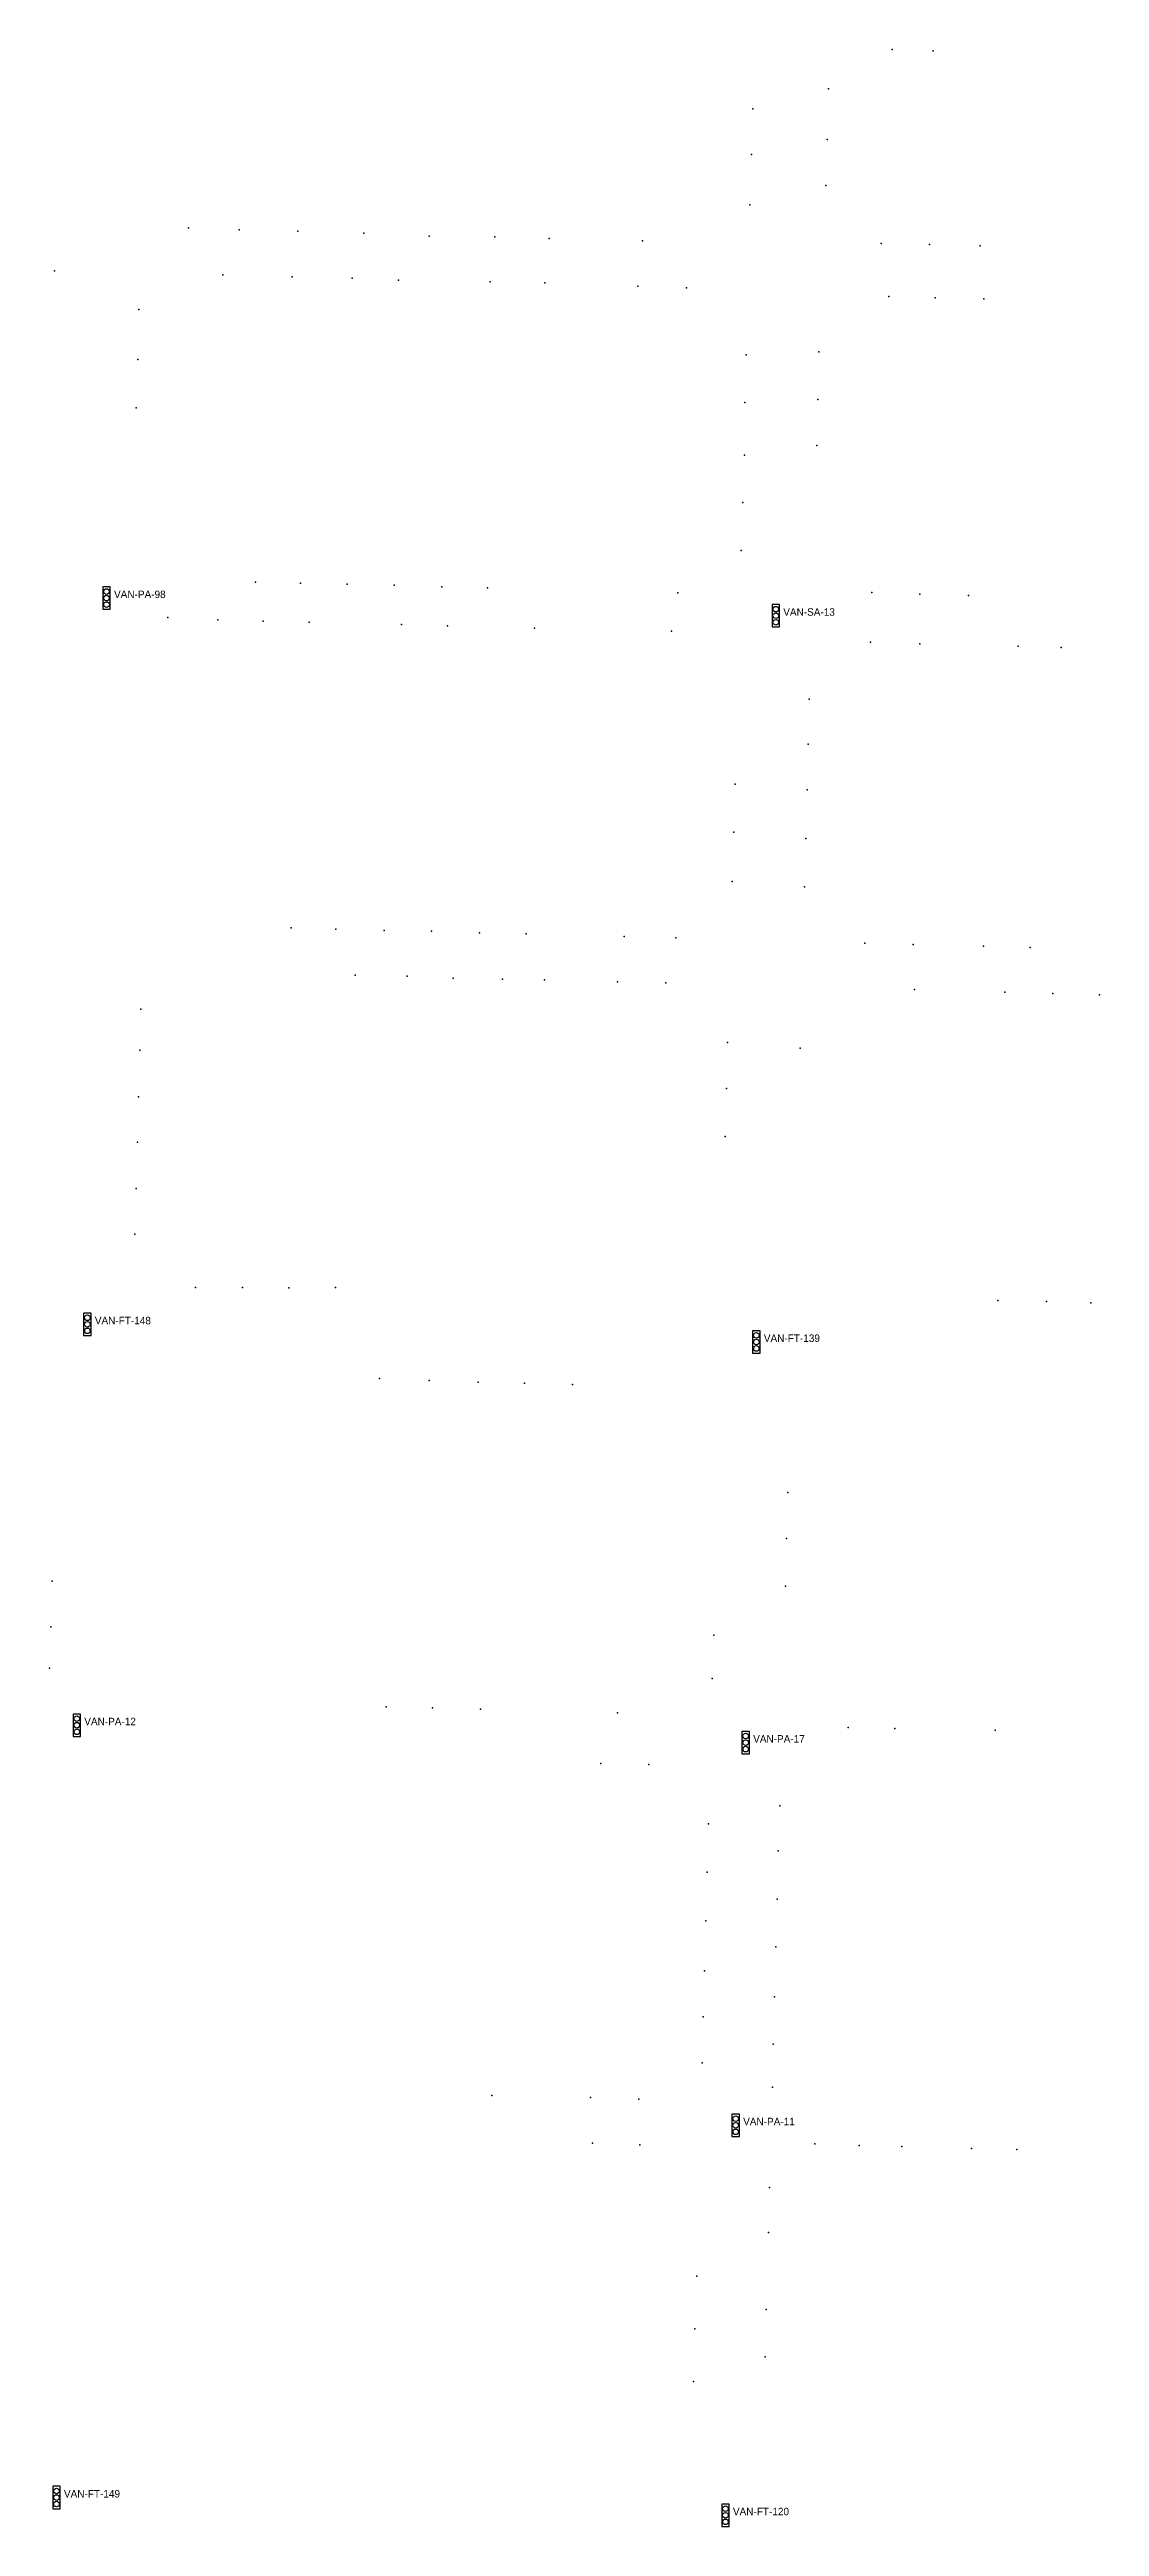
# Model space of a CAD drawing. Header units: inches. Extents: x 486474 to 494239, y 5455982 to 5460069.
# Drawn here: x 489730 to 490011, y 5456451 to 5457115 of the extents above; entities that cross this region are included whole.
import ezdxf

# ---------------------------------------------------------------- set-up
doc = ezdxf.new("R2010")
doc.units = ezdxf.units.IN
doc.header["$MEASUREMENT"] = 0
doc.layers.add('Parking Meters', color=10, linetype='Continuous')
doc.layers.add('Traffic Signals', color=10, linetype='Continuous')

msp = doc.modelspace()

# ---------------------------------------------------------------- texts
at = {"layer": 'Traffic Signals', "color": 1}
for s, p in [('VAN-PA-98', (489747.16, 5456967.78)), ('VAN-SA-13', (489926.32, 5456963.06)), ('VAN-FT-148', (489742.02, 5456773.34)), ('VAN-FT-139', (489921.13, 5456768.62)), ('VAN-PA-12', (489739.19, 5456665.99)), ('VAN-PA-17', (489918.27, 5456661.34)), ('VAN-PA-11', (489915.59, 5456558.87)), ('VAN-FT-149', (489733.75, 5456459.2)), ('VAN-FT-120', (489912.85, 5456454.45))]:
    msp.add_text(s, height=2, dxfattribs=at).set_placement(p)

# ---------------------------------------------------------------- linework, layer by layer
at = {"layer": 'Parking Meters', "color": 7}
for p in [(489955.49, 5457114.66), (489955.49, 5457114.66), (489966.47, 5457114.33), (489918.16, 5457098.78), (489918.16, 5457098.78), (489938.44, 5457104.11), (489917.81, 5457086.6), (489917.81, 5457086.6), (489938.06, 5457090.54), (489938.06, 5457090.54), (489937.71, 5457078.24), (489937.71, 5457078.24), (489917.33, 5457073.04), (489767.11, 5457066.92), (489767.11, 5457066.92), (489780.69, 5457066.43), (489780.69, 5457066.43), (489796.4, 5457066.04), (489796.4, 5457066.04), (489814.07, 5457065.45), (489814.07, 5457065.45), (489831.53, 5457064.71), (489831.53, 5457064.71), (489849.13, 5457064.53), (489849.13, 5457064.53), (489863.62, 5457064.1), (489863.62, 5457064.1), (489888.62, 5457063.47), (489888.62, 5457063.47), (489952.51, 5457062.76), (489965.46, 5457062.42), (489965.46, 5457062.42), (489979.01, 5457062.09), (489979.01, 5457062.09), (489731.26, 5457055.41), (489776.26, 5457054.3), (489776.26, 5457054.3), (489794.87, 5457053.82), (489810.92, 5457053.48), (489810.92, 5457053.48), (489823.33, 5457052.93), (489847.89, 5457052.42), (489847.89, 5457052.42), (489862.49, 5457052.18), (489862.49, 5457052.18), (489753.82, 5457045.02), (489887.41, 5457051.26), (489887.41, 5457051.26), (489900.45, 5457050.88), (489900.45, 5457050.88), (489954.58, 5457048.54), (489954.58, 5457048.54), (489967.03, 5457048.19), (489967.03, 5457048.19), (489980, 5457047.93), (489980, 5457047.93), (489753.53, 5457031.69), (489753.53, 5457031.69), (489916.4, 5457032.93), (489916.4, 5457032.93), (489935.85, 5457033.72), (489935.85, 5457033.72), (489753.1, 5457018.69), (489753.1, 5457018.69), (489916.08, 5457020.14), (489916.08, 5457020.14), (489935.57, 5457020.95), (489935.57, 5457020.95), (489915.92, 5457006.09), (489915.92, 5457006.09), (489935.3, 5457008.62), (489935.3, 5457008.62), (489915.46, 5456993.4), (489915.46, 5456993.4), (489915.08, 5456980.53), (489785.03, 5456972.07), (489797.09, 5456971.75), (489797.09, 5456971.75), (489809.58, 5456971.5), (489809.58, 5456971.5), (489822.13, 5456971.21), (489822.13, 5456971.21), (489834.9, 5456970.84), (489834.9, 5456970.84), (489847.16, 5456970.51), (489847.16, 5456970.51), (489898.14, 5456969.2), (489898.14, 5456969.2), (489950.07, 5456969.25), (489950.07, 5456969.25), (489962.92, 5456968.85), (489962.92, 5456968.85), (489975.89, 5456968.52), (489975.89, 5456968.52), (489761.59, 5456962.62), (489761.59, 5456962.62), (489774.91, 5456961.99), (489774.91, 5456961.99), (489787.04, 5456961.64), (489787.04, 5456961.64), (489799.36, 5456961.32), (489799.36, 5456961.32), (489824.13, 5456960.7), (489824.13, 5456960.7), (489836.46, 5456960.37), (489836.46, 5456960.37), (489859.69, 5456959.72), (489859.69, 5456959.72), (489896.43, 5456958.92), (489949.71, 5456955.96), (489949.71, 5456955.96), (489962.91, 5456955.56), (489962.91, 5456955.56), (489989.2, 5456954.87), (489989.2, 5456954.87), (490000.69, 5456954.58), (489933.3, 5456940.73), (489933.3, 5456940.73), (489933.01, 5456928.68), (489933.01, 5456928.68), (489913.41, 5456917.93), (489913.41, 5456917.93), (489932.7, 5456916.48), (489932.7, 5456916.48), (489913.09, 5456905.07), (489913.09, 5456905.07), (489932.37, 5456903.43), (489932.37, 5456903.43), (489912.65, 5456891.9), (489912.65, 5456891.9), (489931.99, 5456890.49), (489931.99, 5456890.49), (489794.57, 5456879.52), (489806.56, 5456879.14), (489806.56, 5456879.14), (489819.46, 5456878.77), (489819.46, 5456878.77), (489832.15, 5456878.59), (489832.15, 5456878.59), (489844.98, 5456878.17), (489844.98, 5456878.17), (489857.47, 5456877.85), (489857.47, 5456877.85), (489883.69, 5456877.19), (489883.69, 5456877.19), (489897.6, 5456876.78), (489897.6, 5456876.78), (489948.14, 5456875.35), (489948.14, 5456875.35), (489961.07, 5456875.02), (489961.07, 5456875.02), (489979.92, 5456874.57), (489992.44, 5456874.26), (489992.44, 5456874.26), (489811.73, 5456866.85), (489811.73, 5456866.85), (489825.67, 5456866.53), (489825.67, 5456866.53), (489837.92, 5456866.04), (489837.92, 5456866.04), (489851.16, 5456865.76), (489851.16, 5456865.76), (489862.38, 5456865.54), (489881.94, 5456865.03), (489881.94, 5456865.03), (489894.86, 5456864.73), (489961.42, 5456862.94), (489961.42, 5456862.94), (489985.63, 5456862.31), (489985.63, 5456862.31), (489998.48, 5456861.93), (489998.48, 5456861.93), (490010.98, 5456861.51), (490010.98, 5456861.51), (489754.36, 5456857.71), (489754.05, 5456846.78), (489754.05, 5456846.78), (489911.36, 5456848.76), (489911.36, 5456848.76), (489930.89, 5456847.26), (489930.89, 5456847.26), (489753.69, 5456834.2), (489753.69, 5456834.2), (489911.09, 5456836.43), (489911.09, 5456836.43), (489753.42, 5456822.08), (489753.42, 5456822.08), (489910.78, 5456823.58), (489910.78, 5456823.58), (489753.07, 5456809.74), (489753.07, 5456809.74), (489752.73, 5456797.43), (489752.73, 5456797.43), (489768.99, 5456783.15), (489768.99, 5456783.15), (489781.55, 5456783.17), (489781.55, 5456783.17), (489793.98, 5456783.13), (489793.98, 5456783.13), (489806.45, 5456783.18), (489806.45, 5456783.18), (489983.81, 5456779.74), (489983.81, 5456779.74), (489996.78, 5456779.43), (489996.78, 5456779.43), (490008.7, 5456779.05), (490008.7, 5456779.05), (489818.19, 5456758.79), (489818.19, 5456758.79), (489831.56, 5456758.25), (489831.56, 5456758.25), (489844.62, 5456757.87), (489844.62, 5456757.87), (489857.03, 5456757.61), (489857.03, 5456757.61), (489869.88, 5456757.24), (489927.54, 5456728.3), (489927.16, 5456715.98), (489927.16, 5456715.98), (489730.55, 5456704.55), (489730.55, 5456704.55), (489926.88, 5456703.22), (489926.88, 5456703.22), (489730.23, 5456692.3), (489730.23, 5456692.3), (489907.78, 5456690.06), (489907.78, 5456690.06), (489729.89, 5456681.24), (489907.26, 5456678.46), (489907.26, 5456678.46), (489820.03, 5456670.94), (489832.41, 5456670.63), (489832.41, 5456670.63), (489845.24, 5456670.32), (489845.24, 5456670.32), (489881.93, 5456669.33), (489881.93, 5456669.33), (489943.71, 5456665.38), (489943.71, 5456665.38), (489956.15, 5456665.11), (489956.15, 5456665.11), (489983.09, 5456664.66), (489983.09, 5456664.66), (489877.51, 5456655.74), (489877.51, 5456655.74), (489890.35, 5456655.44), (489890.35, 5456655.44), (489925.4, 5456644.43), (489906.31, 5456639.63), (489906.31, 5456639.63), (489924.97, 5456632.36), (489924.97, 5456632.36), (489905.98, 5456626.63), (489905.98, 5456626.63), (489924.7, 5456619.4), (489924.7, 5456619.4), (489905.56, 5456613.62), (489905.56, 5456613.62), (489924.34, 5456606.65), (489924.34, 5456606.65), (489905.21, 5456600.21), (489905.21, 5456600.21), (489904.91, 5456587.91), (489904.91, 5456587.91), (489923.99, 5456593.25), (489923.99, 5456593.25), (489904.61, 5456575.61), (489923.6, 5456580.6), (489923.6, 5456580.6), (489923.42, 5456569.04), (489848.34, 5456566.84), (489848.34, 5456566.84), (489874.69, 5456566.28), (489874.69, 5456566.28), (489887.63, 5456565.89), (489887.63, 5456565.89), (489875.22, 5456554.12), (489875.22, 5456554.12), (489887.93, 5456553.64), (489887.93, 5456553.64), (489934.78, 5456553.86), (489934.78, 5456553.86), (489946.66, 5456553.5), (489946.66, 5456553.5), (489958.08, 5456553.17), (489976.75, 5456552.69), (489976.75, 5456552.69), (489988.88, 5456552.35), (489988.88, 5456552.35), (489922.64, 5456542.24), (489922.34, 5456530.19), (489922.34, 5456530.19), (489903.16, 5456518.45), (489903.16, 5456518.45), (489921.78, 5456509.54), (489902.66, 5456504.37), (489902.66, 5456504.37), (489921.44, 5456496.89), (489921.44, 5456496.89), (489902.32, 5456490.29), (489902.32, 5456490.29)]:
    msp.add_point(p, dxfattribs=at)
at = {"layer": 'Traffic Signals', "color": 1}
for points in [[(489744.16, 5456964.78), (489746.16, 5456964.78), (489746.16, 5456970.78), (489744.16, 5456970.78)], [(489923.32, 5456960.06), (489925.32, 5456960.06), (489925.32, 5456966.06), (489923.32, 5456966.06)], [(489739.02, 5456770.34), (489741.02, 5456770.34), (489741.02, 5456776.34), (489739.02, 5456776.34)], [(489918.13, 5456765.62), (489920.13, 5456765.62), (489920.13, 5456771.62), (489918.13, 5456771.62)], [(489736.19, 5456662.99), (489738.19, 5456662.99), (489738.19, 5456668.99), (489736.19, 5456668.99)], [(489915.27, 5456658.34), (489917.27, 5456658.34), (489917.27, 5456664.34), (489915.27, 5456664.34)], [(489912.59, 5456555.87), (489914.59, 5456555.87), (489914.59, 5456561.87), (489912.59, 5456561.87)], [(489730.75, 5456456.2), (489732.75, 5456456.2), (489732.75, 5456462.2), (489730.75, 5456462.2)], [(489909.85, 5456451.45), (489911.85, 5456451.45), (489911.85, 5456457.45), (489909.85, 5456457.45)]]:
    msp.add_lwpolyline(points, close=True, dxfattribs=at)
for centre in [(489745.16, 5456969.53), (489745.16, 5456967.78), (489745.16, 5456966.03), (489924.32, 5456964.81), (489924.32, 5456963.06), (489924.32, 5456961.31), (489740.02, 5456775.09), (489740.02, 5456773.34), (489740.02, 5456771.59), (489919.13, 5456770.37), (489919.13, 5456768.62), (489919.13, 5456766.87), (489737.19, 5456667.74), (489737.19, 5456665.99), (489737.19, 5456664.24), (489916.27, 5456663.09), (489916.27, 5456661.34), (489916.27, 5456659.59), (489913.59, 5456560.62), (489913.59, 5456558.87), (489913.59, 5456557.12), (489731.75, 5456460.95), (489731.75, 5456459.2), (489731.75, 5456457.45), (489910.85, 5456456.2), (489910.85, 5456454.45), (489910.85, 5456452.7)]:
    msp.add_circle(centre, 0.75, dxfattribs=at)

msp.set_redraw_order([(e.dxf.handle, doc.entitydb.next_handle()) for e in msp.query("TEXT MTEXT ATTDEF DIMENSION ARC_DIMENSION")])  # texts and dimensions are drawn at this point

doc.saveas('drawing.dxf')
